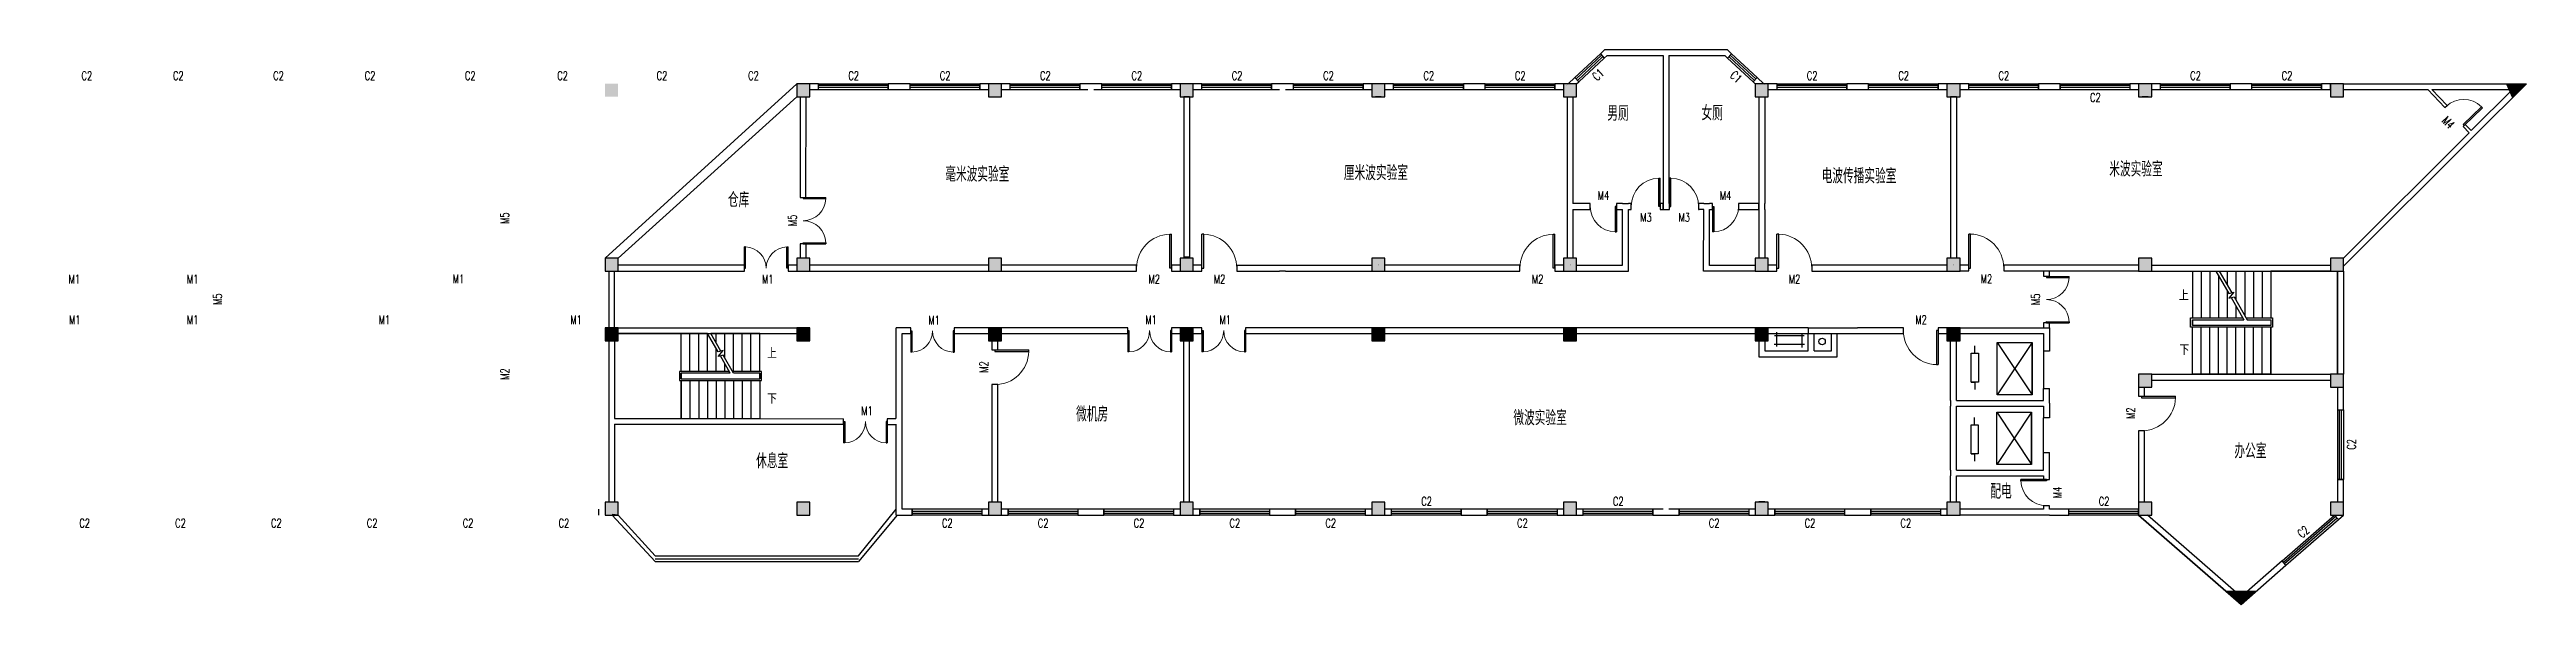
# Model space of a CAD drawing. Header units: millimetres. Extents: x 842 to 115148, y 259 to 29066.
# Drawn here: x 20992 to 106269, y 9966 to 29066 of the extents above; entities that cross this region are included whole.
import ezdxf

# ---------------------------------------------------------------- set-up
doc = ezdxf.new("R2010")
doc.units = ezdxf.units.MM
for name, color, linetype in [('COLUMN', 9, 'Continuous'), ('DIM_SYMB', 3, 'Continuous'), ('no-view', 7, 'Continuous'), ('PUB_TEXT', 7, 'Continuous'), ('STAIR', 2, 'Continuous'), ('WALL', 9, 'Continuous'), ('WINDOW', 4, 'Continuous'), ('WINDOW_TEXT', 7, 'Continuous')]:
    doc.layers.add(name, color=color, linetype=linetype)
doc.layers.get('no-view').off()
doc.styles.add('_TCH_DIM', font='SIMPLEX', dxfattribs={"bigfont": 'GBCBIG'})
doc.styles.add('_TCH_WINDOW', font='SIMPLEX', dxfattribs={"bigfont": 'GBCBIG'})
doc.styles.get("Standard").update_dxf_attribs({"font": 'txt', "bigfont": 'gbcbig.shx'})

msp = doc.modelspace()

# ---------------------------------------------------------------- texts
at = {"layer": 'PUB_TEXT'}
for s, p in [('男厕', (74623, 26613.9)), ('女厕', (77865.5, 26627.3)), ('毫米波实验室', (51830.9, 24518)), ('厘米波实验室', (65552.9, 24566)), ('电波传播实验室', (82003.7, 24457.6)), ('米波实验室', (91904.3, 24694.6)), ('仓库', (44347.6, 23636.4)), ('微机房', (56335.6, 16258.9)), ('微波实验室', (71389.5, 16134.2)), ('办公室', (96213.3, 14994.3)), ('休息室', (45318.9, 14646)), ('配电', (87810.5, 13603))]:
    msp.add_text(s, height=510.64, dxfattribs=at).set_placement(p)
at = {"layer": 'PUB_TEXT', "style": '_TCH_DIM'}
for s, p in [('上', (94303.6, 20428.5)), ('上', (45697.1, 18434.5)), ('下', (94322.2, 18553.5)), ('下', (45697.1, 16872.5))]:
    msp.add_text(s, height=357.4, dxfattribs=at).set_placement(p)

# ---------------------------------------------------------------- blocks, each defined once
blk = doc.blocks.new('_FZHK')
blk.add_lwpolyline([(-0.5, -0.5), (0.5, -0.5), (0.5, 0.5), (-0.5, 0.5)], close=True)
blk = doc.blocks.new('$DorLib2D$00000001')
for p, q in [((0.45, 0.975), (0.5, 0.975)), ((0.45, 0), (0.45, 0.975)), ((0.5, 0), (0.5, 0.975)), ((0.5, 0), (0.45, 0))]:
    blk.add_line(p, q)
at = {"lineweight": 13}
blk.add_arc((0.475, 0), 0.975, 91.46928, 180, dxfattribs=at)
blk = doc.blocks.new('$DorLib2D$00000002')
for p, q in [((-0.5, 0), (-0.5, 0.4875)), ((-0.475, 0.4875), (-0.5, 0.4875)), ((-0.5, 0), (-0.475, 0)), ((-0.475, 0), (-0.475, 0.4875)), ((0.475, 0), (0.475, 0.4875)), ((0.475, 0.4875), (0.5, 0.4875)), ((0.5, 0), (0.475, 0)), ((0.5, 0), (0.5, 0.4875))]:
    blk.add_line(p, q)
at = {"lineweight": 13}
for centre, start, end in [((-0.4875, 0), 0, 88.53072), ((0.4875, 0), 91.46928, 180)]:
    blk.add_arc(centre, 0.4875, start, end, dxfattribs=at)
blk = doc.blocks.new('$TCHSYS$WIN2D')
for p, q in [((-0.5, 0.5), (0.5, 0.5)), ((-0.5, 0.5), (-0.5, -0.5)), ((0.5, 0.5), (0.5, -0.5)), ((0.5, 0.167), (-0.5, 0.167)), ((0.5, -0.167), (-0.5, -0.167)), ((-0.5, -0.5), (0.5, -0.5))]:
    blk.add_line(p, q)

# ---------------------------------------------------------------- hatches: boundary and pattern name
h = msp.add_hatch(color=256)
h.paths.add_polyline_path([(40342.1, 27891), (40117.1, 27891), (40117.1, 27666), (40342.1, 27666)])
h.paths.add_polyline_path([(40342.1, 27666), (40567.1, 27666), (40567.1, 27891), (40342.1, 27891)])
h.paths.add_polyline_path([(40342.1, 27441), (40567.1, 27441), (40567.1, 27666), (40342.1, 27666)])
h.paths.add_polyline_path([(40342.1, 27666), (40117.1, 27666), (40117.1, 27441), (40342.1, 27441)])
h.paths.add_polyline_path([(40342.1, 21666), (40117.1, 21666), (40117.1, 21441), (40342.1, 21441)])
h.paths.add_polyline_path([(40342.1, 21666), (40342.1, 21441), (40567.1, 21441), (40567.1, 21666)])
h.paths.add_polyline_path([(40567.1, 21666), (40567.1, 21891), (40342.1, 21891), (40342.1, 21666)])
h.paths.add_polyline_path([(40342.1, 21891), (40117.1, 21891), (40117.1, 21666), (40342.1, 21666)])
h.paths.add_polyline_path([(40342.1, 13491), (40342.1, 13041), (40567.1, 13041), (40567.1, 13491)])
h.paths.add_polyline_path([(40117.1, 13491), (40117.1, 13041), (40342.1, 13041), (40342.1, 13491)])
h = msp.add_hatch(color=256)
h.paths.add_polyline_path([(46942.1, 27891), (46717.1, 27891), (46717.1, 27666), (46942.1, 27666)])
h.paths.add_polyline_path([(46942.1, 27666), (47167.1, 27666), (47167.1, 27891), (46942.1, 27891)])
h.paths.add_polyline_path([(46942.1, 27441), (47167.1, 27441), (47167.1, 27666), (46942.1, 27666)])
h.paths.add_polyline_path([(46942.1, 27666), (46717.1, 27666), (46717.1, 27441), (46942.1, 27441)])
h.paths.add_polyline_path([(46942.1, 21666), (46717.1, 21666), (46717.1, 21441), (46942.1, 21441)])
h.paths.add_polyline_path([(46942.1, 21666), (46942.1, 21441), (47167.1, 21441), (47167.1, 21666)])
h.paths.add_polyline_path([(47167.1, 21666), (47167.1, 21891), (46942.1, 21891), (46942.1, 21666)])
h.paths.add_polyline_path([(46942.1, 21891), (46717.1, 21891), (46717.1, 21666), (46942.1, 21666)])
h.paths.add_polyline_path([(46942.1, 13491), (46942.1, 13041), (47167.1, 13041), (47167.1, 13491)])
h.paths.add_polyline_path([(46717.1, 13491), (46717.1, 13041), (46942.1, 13041), (46942.1, 13491)])
h = msp.add_hatch(color=256)
h.paths.add_polyline_path([(53542.1, 27891), (53317.1, 27891), (53317.1, 27666), (53542.1, 27666)])
h.paths.add_polyline_path([(53542.1, 27666), (53767.1, 27666), (53767.1, 27891), (53542.1, 27891)])
h.paths.add_polyline_path([(53542.1, 27441), (53767.1, 27441), (53767.1, 27666), (53542.1, 27666)])
h.paths.add_polyline_path([(53542.1, 27666), (53317.1, 27666), (53317.1, 27441), (53542.1, 27441)])
h.paths.add_polyline_path([(53542.1, 21666), (53317.1, 21666), (53317.1, 21441), (53542.1, 21441)])
h.paths.add_polyline_path([(53542.1, 21666), (53542.1, 21441), (53767.1, 21441), (53767.1, 21666)])
h.paths.add_polyline_path([(53767.1, 21666), (53767.1, 21891), (53542.1, 21891), (53542.1, 21666)])
h.paths.add_polyline_path([(53542.1, 21891), (53317.1, 21891), (53317.1, 21666), (53542.1, 21666)])
h.paths.add_polyline_path([(53542.1, 13491), (53542.1, 13041), (53767.1, 13041), (53767.1, 13491)])
h.paths.add_polyline_path([(53317.1, 13491), (53317.1, 13041), (53542.1, 13041), (53542.1, 13491)])
h = msp.add_hatch(color=256)
h.paths.add_polyline_path([(60142.1, 27891), (59917.1, 27891), (59917.1, 27666), (60142.1, 27666)])
h.paths.add_polyline_path([(60142.1, 27666), (60367.1, 27666), (60367.1, 27891), (60142.1, 27891)])
h.paths.add_polyline_path([(60142.1, 27441), (60367.1, 27441), (60367.1, 27666), (60142.1, 27666)])
h.paths.add_polyline_path([(60142.1, 27666), (59917.1, 27666), (59917.1, 27441), (60142.1, 27441)])
h.paths.add_polyline_path([(60142.1, 21666), (59917.1, 21666), (59917.1, 21441), (60142.1, 21441)])
h.paths.add_polyline_path([(60142.1, 21666), (60142.1, 21441), (60367.1, 21441), (60367.1, 21666)])
h.paths.add_polyline_path([(60367.1, 21666), (60367.1, 21891), (60142.1, 21891), (60142.1, 21666)])
h.paths.add_polyline_path([(60142.1, 21891), (59917.1, 21891), (59917.1, 21666), (60142.1, 21666)])
h.paths.add_polyline_path([(60142.1, 13491), (60142.1, 13041), (60367.1, 13041), (60367.1, 13491)])
h.paths.add_polyline_path([(59917.1, 13491), (59917.1, 13041), (60142.1, 13041), (60142.1, 13491)])
h = msp.add_hatch(color=256)
h.paths.add_polyline_path([(66742.1, 27891), (66517.1, 27891), (66517.1, 27666), (66742.1, 27666)])
h.paths.add_polyline_path([(66742.1, 27666), (66967.1, 27666), (66967.1, 27891), (66742.1, 27891)])
h.paths.add_polyline_path([(66742.1, 27441), (66967.1, 27441), (66967.1, 27666), (66742.1, 27666)])
h.paths.add_polyline_path([(66742.1, 27666), (66517.1, 27666), (66517.1, 27441), (66742.1, 27441)])
h.paths.add_polyline_path([(66742.1, 21666), (66517.1, 21666), (66517.1, 21441), (66742.1, 21441)])
h.paths.add_polyline_path([(66742.1, 21666), (66742.1, 21441), (66967.1, 21441), (66967.1, 21666)])
h.paths.add_polyline_path([(66967.1, 21666), (66967.1, 21891), (66742.1, 21891), (66742.1, 21666)])
h.paths.add_polyline_path([(66742.1, 21891), (66517.1, 21891), (66517.1, 21666), (66742.1, 21666)])
h.paths.add_polyline_path([(66742.1, 13491), (66742.1, 13041), (66967.1, 13041), (66967.1, 13491)])
h.paths.add_polyline_path([(66517.1, 13491), (66517.1, 13041), (66742.1, 13041), (66742.1, 13491)])
h = msp.add_hatch(color=256)
h.paths.add_polyline_path([(73342.1, 27891), (73117.1, 27891), (73117.1, 27666), (73342.1, 27666)])
h.paths.add_polyline_path([(73342.1, 27666), (73567.1, 27666), (73567.1, 27891), (73342.1, 27891)])
h.paths.add_polyline_path([(73342.1, 27441), (73567.1, 27441), (73567.1, 27666), (73342.1, 27666)])
h.paths.add_polyline_path([(73342.1, 27666), (73117.1, 27666), (73117.1, 27441), (73342.1, 27441)])
h.paths.add_polyline_path([(73342.1, 21666), (73117.1, 21666), (73117.1, 21441), (73342.1, 21441)])
h.paths.add_polyline_path([(73342.1, 21666), (73342.1, 21441), (73567.1, 21441), (73567.1, 21666)])
h.paths.add_polyline_path([(73567.1, 21666), (73567.1, 21891), (73342.1, 21891), (73342.1, 21666)])
h.paths.add_polyline_path([(73342.1, 21891), (73117.1, 21891), (73117.1, 21666), (73342.1, 21666)])
h.paths.add_polyline_path([(73342.1, 13491), (73342.1, 13041), (73567.1, 13041), (73567.1, 13491)])
h.paths.add_polyline_path([(73117.1, 13491), (73117.1, 13041), (73342.1, 13041), (73342.1, 13491)])
h = msp.add_hatch(color=256)
h.paths.add_polyline_path([(79942.1, 27891), (79717.1, 27891), (79717.1, 27666), (79942.1, 27666)])
h.paths.add_polyline_path([(79942.1, 27666), (80167.1, 27666), (80167.1, 27891), (79942.1, 27891)])
h.paths.add_polyline_path([(79942.1, 27441), (80167.1, 27441), (80167.1, 27666), (79942.1, 27666)])
h.paths.add_polyline_path([(79942.1, 27666), (79717.1, 27666), (79717.1, 27441), (79942.1, 27441)])
h.paths.add_polyline_path([(79942.1, 21666), (79717.1, 21666), (79717.1, 21441), (79942.1, 21441)])
h.paths.add_polyline_path([(79942.1, 21666), (79942.1, 21441), (80167.1, 21441), (80167.1, 21666)])
h.paths.add_polyline_path([(80167.1, 21666), (80167.1, 21891), (79942.1, 21891), (79942.1, 21666)])
h.paths.add_polyline_path([(79942.1, 21891), (79717.1, 21891), (79717.1, 21666), (79942.1, 21666)])
h.paths.add_polyline_path([(79942.1, 13491), (79942.1, 13041), (80167.1, 13041), (80167.1, 13491)])
h.paths.add_polyline_path([(79717.1, 13491), (79717.1, 13041), (79942.1, 13041), (79942.1, 13491)])
h = msp.add_hatch(color=256)
h.paths.add_polyline_path([(86542.1, 27891), (86317.1, 27891), (86317.1, 27666), (86542.1, 27666)])
h.paths.add_polyline_path([(86542.1, 27666), (86767.1, 27666), (86767.1, 27891), (86542.1, 27891)])
h.paths.add_polyline_path([(86542.1, 27441), (86767.1, 27441), (86767.1, 27666), (86542.1, 27666)])
h.paths.add_polyline_path([(86542.1, 27666), (86317.1, 27666), (86317.1, 27441), (86542.1, 27441)])
h.paths.add_polyline_path([(86542.1, 21666), (86317.1, 21666), (86317.1, 21441), (86542.1, 21441)])
h.paths.add_polyline_path([(86542.1, 21666), (86542.1, 21441), (86767.1, 21441), (86767.1, 21666)])
h.paths.add_polyline_path([(86767.1, 21666), (86767.1, 21891), (86542.1, 21891), (86542.1, 21666)])
h.paths.add_polyline_path([(86542.1, 21891), (86317.1, 21891), (86317.1, 21666), (86542.1, 21666)])
h.paths.add_polyline_path([(86542.1, 13491), (86542.1, 13041), (86767.1, 13041), (86767.1, 13491)])
h.paths.add_polyline_path([(86317.1, 13491), (86317.1, 13041), (86542.1, 13041), (86542.1, 13491)])
h = msp.add_hatch(color=256)
h.paths.add_polyline_path([(93142.1, 27891), (92917.1, 27891), (92917.1, 27666), (93142.1, 27666)])
h.paths.add_polyline_path([(93142.1, 27666), (93367.1, 27666), (93367.1, 27891), (93142.1, 27891)])
h.paths.add_polyline_path([(93142.1, 27441), (93367.1, 27441), (93367.1, 27666), (93142.1, 27666)])
h.paths.add_polyline_path([(93142.1, 27666), (92917.1, 27666), (92917.1, 27441), (93142.1, 27441)])
h.paths.add_polyline_path([(93142.1, 21666), (92917.1, 21666), (92917.1, 21441), (93142.1, 21441)])
h.paths.add_polyline_path([(93142.1, 21666), (93142.1, 21441), (93367.1, 21441), (93367.1, 21666)])
h.paths.add_polyline_path([(93367.1, 21666), (93367.1, 21891), (93142.1, 21891), (93142.1, 21666)])
h.paths.add_polyline_path([(93142.1, 21891), (92917.1, 21891), (92917.1, 21666), (93142.1, 21666)])
h.paths.add_polyline_path([(93142.1, 13491), (93142.1, 13041), (93367.1, 13041), (93367.1, 13491)])
h.paths.add_polyline_path([(92917.1, 13491), (92917.1, 13041), (93142.1, 13041), (93142.1, 13491)])
h = msp.add_hatch(color=256)
h.paths.add_polyline_path([(99742.1, 27891), (99517.1, 27891), (99517.1, 27666), (99742.1, 27666)])
h.paths.add_polyline_path([(99742.1, 27666), (99967.1, 27666), (99967.1, 27891), (99742.1, 27891)])
h.paths.add_polyline_path([(99742.1, 27441), (99967.1, 27441), (99967.1, 27666), (99742.1, 27666)])
h.paths.add_polyline_path([(99742.1, 27666), (99517.1, 27666), (99517.1, 27441), (99742.1, 27441)])
h.paths.add_polyline_path([(99742.1, 21666), (99517.1, 21666), (99517.1, 21441), (99742.1, 21441)])
h.paths.add_polyline_path([(99742.1, 21666), (99742.1, 21441), (99967.1, 21441), (99967.1, 21666)])
h.paths.add_polyline_path([(99967.1, 21666), (99967.1, 21891), (99742.1, 21891), (99742.1, 21666)])
h.paths.add_polyline_path([(99742.1, 21891), (99517.1, 21891), (99517.1, 21666), (99742.1, 21666)])
h.paths.add_polyline_path([(99742.1, 13491), (99742.1, 13041), (99967.1, 13041), (99967.1, 13491)])
h.paths.add_polyline_path([(99517.1, 13491), (99517.1, 13041), (99742.1, 13041), (99742.1, 13491)])
h = msp.add_hatch(color=256)
h.paths.add_polyline_path([(105742.1, 27891), (105742.1, 27691), (105784.7, 27691), (105759.6, 27666), (106042.9, 27666), (106268.5, 27891)])
h.paths.add_polyline_path([(105742.1, 27891), (105584.6, 27891), (105669.6, 27691), (105742.1, 27691)])
h.paths.add_polyline_path([(105680.2, 27666), (105703.9, 27610.4), (105742.1, 27648.5), (105742.1, 27666)])
h.paths.add_polyline_path([(105742.1, 27666), (105742.1, 27691), (105669.6, 27691), (105680.2, 27666)])
h.paths.add_polyline_path([(105759.6, 27666), (105784.7, 27691), (105742.1, 27691), (105742.1, 27666)], flags=17)
h.paths.add_polyline_path([(105759.6, 27666), (105742.1, 27666), (105742.1, 27648.5)], flags=17)
h.paths.add_polyline_path([(105703.9, 27610.4), (105742.1, 27520.4), (105742.1, 27648.5)])
h.paths.add_polyline_path([(105742.1, 27520.4), (105788.1, 27412), (106042.9, 27666), (105759.6, 27666), (105742.1, 27648.5)])
h = msp.add_hatch(color=256)
h.paths.add_polyline_path([(40342.1, 19491), (40117.1, 19491), (40117.1, 19266), (40342.1, 19266)])
h.paths.add_polyline_path([(40567.1, 19491), (40342.1, 19491), (40342.1, 19266), (40567.1, 19266)])
h.paths.add_polyline_path([(40567.1, 19266), (40342.1, 19266), (40342.1, 19041), (40567.1, 19041)])
h.paths.add_polyline_path([(40342.1, 19266), (40117.1, 19266), (40117.1, 19041), (40342.1, 19041)])
h = msp.add_hatch(color=256)
h.paths.add_polyline_path([(46942.1, 19491), (46717.1, 19491), (46717.1, 19266), (46942.1, 19266)])
h.paths.add_polyline_path([(47167.1, 19491), (46942.1, 19491), (46942.1, 19266), (47167.1, 19266)])
h.paths.add_polyline_path([(47167.1, 19266), (46942.1, 19266), (46942.1, 19041), (47167.1, 19041)])
h.paths.add_polyline_path([(46942.1, 19266), (46717.1, 19266), (46717.1, 19041), (46942.1, 19041)])
h = msp.add_hatch(color=256)
h.paths.add_polyline_path([(53542.1, 19491), (53317.1, 19491), (53317.1, 19266), (53542.1, 19266)])
h.paths.add_polyline_path([(53767.1, 19491), (53542.1, 19491), (53542.1, 19266), (53767.1, 19266)])
h.paths.add_polyline_path([(53767.1, 19266), (53542.1, 19266), (53542.1, 19041), (53767.1, 19041)])
h.paths.add_polyline_path([(53542.1, 19266), (53317.1, 19266), (53317.1, 19041), (53542.1, 19041)])
h = msp.add_hatch(color=256)
h.paths.add_polyline_path([(60142.1, 19491), (59917.1, 19491), (59917.1, 19266), (60142.1, 19266)])
h.paths.add_polyline_path([(60367.1, 19491), (60142.1, 19491), (60142.1, 19266), (60367.1, 19266)])
h.paths.add_polyline_path([(60367.1, 19266), (60142.1, 19266), (60142.1, 19041), (60367.1, 19041)])
h.paths.add_polyline_path([(60142.1, 19266), (59917.1, 19266), (59917.1, 19041), (60142.1, 19041)])
h = msp.add_hatch(color=256)
h.paths.add_polyline_path([(66742.1, 19491), (66517.1, 19491), (66517.1, 19266), (66742.1, 19266)])
h.paths.add_polyline_path([(66967.1, 19491), (66742.1, 19491), (66742.1, 19266), (66967.1, 19266)])
h.paths.add_polyline_path([(66967.1, 19266), (66742.1, 19266), (66742.1, 19041), (66967.1, 19041)])
h.paths.add_polyline_path([(66742.1, 19266), (66517.1, 19266), (66517.1, 19041), (66742.1, 19041)])
h = msp.add_hatch(color=256)
h.paths.add_polyline_path([(73342.1, 19491), (73117.1, 19491), (73117.1, 19266), (73342.1, 19266)])
h.paths.add_polyline_path([(73567.1, 19491), (73342.1, 19491), (73342.1, 19266), (73567.1, 19266)])
h.paths.add_polyline_path([(73567.1, 19266), (73342.1, 19266), (73342.1, 19041), (73567.1, 19041)])
h.paths.add_polyline_path([(73342.1, 19266), (73117.1, 19266), (73117.1, 19041), (73342.1, 19041)])
h = msp.add_hatch(color=256)
h.paths.add_polyline_path([(79942.1, 19491), (79717.1, 19491), (79717.1, 19266), (79942.1, 19266)])
h.paths.add_polyline_path([(80167.1, 19491), (79942.1, 19491), (79942.1, 19266), (80167.1, 19266)])
h.paths.add_polyline_path([(80167.1, 19266), (79942.1, 19266), (79942.1, 19041), (80167.1, 19041)])
h.paths.add_polyline_path([(79942.1, 19266), (79717.1, 19266), (79717.1, 19041), (79942.1, 19041)])
h = msp.add_hatch(color=256)
h.paths.add_polyline_path([(86542.1, 19491), (86317.1, 19491), (86317.1, 19266), (86542.1, 19266)])
h.paths.add_polyline_path([(86767.1, 19491), (86542.1, 19491), (86542.1, 19266), (86767.1, 19266)])
h.paths.add_polyline_path([(86767.1, 19266), (86542.1, 19266), (86542.1, 19041), (86767.1, 19041)])
h.paths.add_polyline_path([(86542.1, 19266), (86317.1, 19266), (86317.1, 19041), (86542.1, 19041)])
h = msp.add_hatch(color=256)
h.paths.add_polyline_path([(92917.1, 17441), (93367.1, 17441), (93367.1, 17891), (92917.1, 17891)])
h.paths.add_polyline_path([(99517.1, 17441), (99967.1, 17441), (99967.1, 17891), (99517.1, 17891)])
h = msp.add_hatch(color=256)
h.paths.add_polyline_path([(96442.1, 10416.1), (96230.5, 10416.1), (96442.1, 10231.4), (96442.1, 10266)], flags=17)
h.paths.add_polyline_path([(96442.1, 10231.4), (96230.5, 10416.1), (95926.2, 10416.1), (96442.1, 9966)])
h.paths.add_polyline_path([(96958, 10416), (96653.7, 10416), (96442.1, 10231.4), (96442.1, 9966)])
msp.add_hatch(color=256).paths.add_polyline_path([(96653.7, 10416), (96230.5, 10416.1), (96442.1, 10231.4)])

# ---------------------------------------------------------------- linework, layer by layer
for p, q in [((105584.6, 27891), (105788.1, 27412)), ((81542.1, 19491), (80167.1, 19491)), ((81407.6, 18916), (80373.4, 18916)), ((80376, 19224.4), (81402.3, 19224.4)), ((80465.7, 18839.5), (80465.7, 19337.7)), ((81315.3, 19308.7), (81315.3, 18813.2)), ((82142.1, 19291), (82242.1, 19291)), ((82242.1, 19291), (82342.1, 19291)), ((89249.6, 18982.3), (89249.6, 17182.3)), ((87149.4, 18619.1), (87274.4, 18619.1)), ((87149.4, 17619.1), (87274.4, 17619.1)), ((89231.7, 16582.6), (89231.7, 14782.6)), ((87145.1, 16151.8), (87395.1, 16151.8)), ((87395.1, 15151.8), (87145.1, 15151.8)), ((87145.1, 15151.8), (87270.1, 15151.8)), ((40567.1, 13041), (40367.1, 13041)), ((40567.1, 13041), (40368.2, 13062.4)), ((92917.1, 13041), (96442.1, 9966)), ((92917.1, 13041), (93117.1, 13041)), ((96958, 10416), (95926.2, 10416.1)), ((96442.1, 10266), (96442.1, 10416)), ((96442.1, 10416), (96958, 10416)), ((96653.7, 10416), (96442.1, 10231.4)), ((96653.7, 10416), (96442.1, 10231.4)), ((96442.1, 10231.4), (96442.1, 10416)), ((96442.1, 10416), (96653.7, 10416)), ((96442.1, 9966), (96442.1, 10266))]:
    msp.add_line(p, q)
msp.add_circle((82016.9, 19018), 112.6)
at = {"layer": 'DIM_SYMB'}
for points in [[(94617.1, 20603.5, 0, 0, 0), (95667.1, 20603.5, 80, 0, 0), (95967.1, 20603.5, 0, 0, 0)], [(94617.1, 18728.5, 0, 0, 0), (98617.1, 18728.5, 0, 0, 0), (98617.1, 20603.5, 0, 0, 0), (96567.1, 20603.5, 80, 0, 0), (96267.1, 20603.5, 0, 0, 0)], [(45592.1, 17047.5, 0, 0, 0), (41592.1, 17047.5, 0, 0, 0), (41592.1, 18609.5, 0, 0, 0), (43642.1, 18609.5, 80, 0, 0), (43942.1, 18609.5, 0, 0, 0)], [(45592.1, 18609.5, 0, 0, 0), (44542.1, 18609.5, 80, 0, 0), (44242.1, 18609.5, 0, 0, 0)]]:
    msp.add_lwpolyline(points, format="xyseb", dxfattribs=at)
at = {"layer": 'STAIR'}
for p, q in [((94767.1, 21441), (95575.8, 21441)), ((94767.1, 21441), (94767.1, 19826)), ((95067.1, 21441), (95067.1, 19826)), ((95367.1, 21441), (95367.1, 19826)), ((95575.8, 21441), (96022.2, 20667.9)), ((95691.3, 21441), (97467.1, 21441)), ((95691.3, 21441), (96122.2, 20694.7)), ((95967.1, 21441), (95967.1, 20963.3)), ((96267.1, 21441), (96267.1, 20443.7)), ((96567.1, 21441), (96567.1, 19924.1)), ((96867.1, 21441), (96867.1, 19826)), ((97167.1, 21441), (97167.1, 19826)), ((97467.1, 21441), (97467.1, 19826)), ((99517.1, 21441), (97467.1, 21441)), ((97467.1, 21441), (97467.1, 19826)), ((99767.1, 17891), (99767.1, 21441)), ((95667.1, 21283), (95667.1, 19826)), ((95967.1, 20763.3), (95967.1, 19826)), ((96194.5, 20714.1), (96021.6, 20508.1)), ((96021.6, 20508.1), (96202, 20556.4)), ((96022.2, 20667.9), (96194.5, 20714.1)), ((96102, 20529.6), (96542.9, 19766)), ((96202, 20556.4), (96658.4, 19766)), ((94707.1, 19506), (94707.1, 19826)), ((94707.1, 19826), (96508.3, 19826)), ((94767.1, 19766), (96542.9, 19766)), ((94767.1, 19566), (94767.1, 19766)), ((94767.1, 19766), (96542.9, 19766)), ((94767.1, 19766), (94767.1, 19566)), ((96267.1, 20243.7), (96267.1, 19826)), ((96623.7, 19826), (97527.1, 19826)), ((96658.4, 19766), (97467.1, 19766)), ((96658.4, 19766), (97467.1, 19766)), ((97467.1, 19766), (97467.1, 19566)), ((97467.1, 19766), (97467.1, 19566)), ((97527.1, 19826), (97527.1, 19506)), ((40442.1, 19041), (40442.1, 16366)), ((42742.1, 19291), (40567.1, 19291)), ((43640.9, 19291), (42742.1, 19291)), ((42742.1, 17988), (42742.1, 19291)), ((42742.1, 17988), (42742.1, 19291)), ((43042.1, 17988), (43042.1, 19291)), ((43342.1, 17988), (43342.1, 19291)), ((44007.2, 18656.7), (43640.9, 19291)), ((43642.1, 17988), (43642.1, 19289)), ((45442.1, 19291), (43756.4, 19291)), ((44107.2, 18683.4), (43756.4, 19291)), ((43942.1, 18969.3), (43942.1, 19291)), ((43942.1, 17988), (43942.1, 18769.3)), ((44242.1, 18449.7), (44242.1, 19291)), ((44542.1, 17988), (44542.1, 19291)), ((44842.1, 17988), (44842.1, 19291)), ((45142.1, 17988), (45142.1, 19291)), ((45442.1, 17988), (45442.1, 19291)), ((87274.4, 18619.1), (87274.4, 18869.1)), ((88049.6, 18982.3), (89249.6, 18982.3)), ((88049.6, 17182.3), (88049.6, 18982.3)), ((88049.6, 18982.3), (89249.6, 17182.3)), ((89249.6, 18982.3), (88049.6, 17182.3)), ((89249.6, 17182.3), (89249.6, 18982.3)), ((89642.1, 18891), (89642.1, 17394.2)), ((97527.1, 19506), (94707.1, 19506)), ((97467.1, 19566), (94767.1, 19566)), ((97467.1, 19566), (94767.1, 19566)), ((94767.1, 17891), (94767.1, 19506)), ((95067.1, 17891), (95067.1, 19506)), ((95367.1, 17891), (95367.1, 19506)), ((95667.1, 17891), (95667.1, 19506)), ((95967.1, 17891), (95967.1, 19506)), ((96267.1, 17891), (96267.1, 19506)), ((96567.1, 17891), (96567.1, 19506)), ((96867.1, 17891), (96867.1, 19506)), ((97167.1, 17891), (97167.1, 19506)), ((97467.1, 17891), (97467.1, 19506)), ((97467.1, 19506), (97467.1, 17891)), ((44393.2, 17988), (42682.1, 17988)), ((42682.1, 17988), (42682.1, 17669)), ((44427.8, 17928), (42742.1, 17928)), ((44427.8, 17928), (42742.1, 17928)), ((42742.1, 17928), (42742.1, 17729)), ((42742.1, 17729), (42742.1, 17928)), ((44187.6, 18705), (44007.2, 18656.7)), ((44014.7, 18498.9), (44187.6, 18705)), ((44187, 18545.1), (44014.7, 18498.9)), ((44427.8, 17928), (44087, 18518.3)), ((44543.3, 17928), (44187, 18545.1)), ((44242.1, 17988), (44242.1, 18249.7)), ((45502.1, 17988), (44508.7, 17988)), ((45442.1, 17928), (44543.3, 17928)), ((45442.1, 17928), (44543.3, 17928)), ((45442.1, 17729), (45442.1, 17928)), ((45442.1, 17928), (45442.1, 17729)), ((45502.1, 17669), (45502.1, 17988)), ((87149.4, 18619.1), (87399.4, 18619.1)), ((87149.4, 17619.1), (87149.4, 18619.1)), ((87399.4, 18619.1), (87399.4, 17619.1)), ((42682.1, 17669), (45502.1, 17669)), ((42742.1, 17729), (45442.1, 17729)), ((42742.1, 17729), (45442.1, 17729)), ((42742.1, 17669), (42742.1, 16366)), ((42742.1, 16366), (42742.1, 17669)), ((43042.1, 17669), (43042.1, 16366)), ((43342.1, 17669), (43342.1, 16366)), ((43642.1, 17669), (43642.1, 16366)), ((43942.1, 17669), (43942.1, 16366)), ((44242.1, 17669), (44242.1, 16366)), ((44542.1, 17669), (44542.1, 16366)), ((44842.1, 17669), (44842.1, 16366)), ((45142.1, 17669), (45142.1, 16366)), ((45442.1, 17669), (45442.1, 16366)), ((87399.4, 17619.1), (87149.4, 17619.1)), ((87274.4, 17619.1), (87274.4, 17369.1)), ((89249.6, 17182.3), (88049.6, 17182.3)), ((97467.1, 17891), (94767.1, 17891)), ((97467.1, 17891), (99517.1, 17891)), ((40442.1, 16366), (42742.1, 16366)), ((42742.1, 16366), (45442.1, 16366)), ((87270.1, 16151.8), (87270.1, 16401.8)), ((88031.7, 16582.6), (89231.7, 16582.6)), ((88031.7, 14782.6), (88031.7, 16582.6)), ((88031.7, 16582.6), (89231.7, 14782.6)), ((89231.7, 16582.6), (88031.7, 14782.6)), ((89231.7, 14782.6), (89231.7, 16582.6)), ((89642.1, 15191), (89642.1, 16391)), ((87145.1, 15151.8), (87145.1, 16151.8)), ((87145.1, 16151.8), (87270.1, 16151.8)), ((87395.1, 16151.8), (87395.1, 15151.8)), ((87270.1, 15151.8), (87270.1, 14901.8)), ((89231.7, 14782.6), (88031.7, 14782.6))]:
    msp.add_line(p, q, dxfattribs=at)
at = {"layer": 'WALL'}
for p, q in [((74542.1, 29066), (74384.1, 28919.4)), ((74542.1, 29066), (76642.1, 29066)), ((76642.1, 29066), (78746.8, 29066)), ((78902, 28921.5), (78746.8, 29066)), ((74384.1, 28919.4), (74520.1, 28772.8)), ((74520.1, 28772.8), (74620.6, 28866)), ((74620.6, 28866), (76542.1, 28866)), ((76542.1, 28866), (76542.1, 23566)), ((76742.1, 28866), (78668.1, 28866)), ((76742.1, 28866), (76742.1, 23766)), ((78668.1, 28866), (78765.7, 28775.1)), ((78765.7, 28775.1), (78902, 28921.5)), ((46717.1, 27891), (40117.1, 21891)), ((40567.1, 21891), (46717.1, 27441)), ((46838.3, 27441), (46834.7, 23975.5)), ((47034.7, 23975.5), (47038.3, 27441)), ((47467.1, 27891), (47167.1, 27891)), ((47167.1, 27691), (47467.1, 27691)), ((47467.1, 27691), (47467.1, 27891)), ((50617.1, 27891), (49867.1, 27891)), ((49867.1, 27891), (49867.1, 27691)), ((49867.1, 27691), (50617.1, 27691)), ((50617.1, 27691), (50617.1, 27891)), ((53317.1, 27891), (53017.1, 27891)), ((53017.1, 27891), (53017.1, 27691)), ((53017.1, 27691), (53317.1, 27691)), ((54067.1, 27891), (53767.1, 27891)), ((53767.1, 27691), (54067.1, 27691)), ((54067.1, 27691), (54067.1, 27891)), ((56842.1, 27891), (56467.1, 27891)), ((56467.1, 27891), (56467.1, 27691)), ((56467.1, 27691), (56742.1, 27691)), ((57217.1, 27891), (56842.1, 27891)), ((56942.1, 27691), (57217.1, 27691)), ((57217.1, 27691), (57217.1, 27891)), ((59917.1, 27891), (59617.1, 27891)), ((59617.1, 27891), (59617.1, 27691)), ((59617.1, 27691), (59917.1, 27691)), ((60042.1, 27434.3), (60042.1, 21917.3)), ((60242.1, 27434.3), (60042.1, 27434.3)), ((60242.1, 27434.3), (60242.1, 21917.3)), ((60667.1, 27891), (60367.1, 27891)), ((60367.1, 27691), (60667.1, 27691)), ((60667.1, 27691), (60667.1, 27891)), ((63442.1, 27891), (63067.1, 27891)), ((63067.1, 27891), (63067.1, 27691)), ((63067.1, 27691), (63342.1, 27691)), ((63817.1, 27891), (63442.1, 27891)), ((63542.1, 27691), (63817.1, 27691)), ((63817.1, 27691), (63817.1, 27891)), ((66517.1, 27891), (66217.1, 27891)), ((66217.1, 27891), (66217.1, 27691)), ((66217.1, 27691), (66517.1, 27691)), ((66842.1, 27440.6), (66642.1, 27440.6)), ((67267.1, 27891), (66967.1, 27891)), ((66967.1, 27691), (67267.1, 27691)), ((67267.1, 27691), (67267.1, 27891)), ((70417.1, 27891), (69667.1, 27891)), ((69667.1, 27891), (69667.1, 27691)), ((69667.1, 27691), (70417.1, 27691)), ((70417.1, 27691), (70417.1, 27891)), ((73117.1, 27891), (72817.1, 27891)), ((72817.1, 27891), (72817.1, 27691)), ((72817.1, 27691), (73117.1, 27691)), ((73206.7, 27827.1, -450), (73206.7, 27827.1, -450)), ((73241.2, 27859.1, -450), (73241.2, 27859.1, -450)), ((73242.1, 27441), (73242.1, 23766)), ((73504.4, 28103.3), (73275.6, 27891)), ((73275.6, 27891, -450), (73275.6, 27891, -450)), ((73275.6, 27891, -450), (73275.6, 27891, -450)), ((73308.9, 27891, -450), (73308.9, 27891, -450)), ((73342.1, 27891, -450), (73342.1, 27891, -450)), ((73442.1, 27441), (73442.1, 23766)), ((73640.4, 27956.7), (73504.4, 28103.3)), ((73567.1, 27888.6), (73640.4, 27956.7)), ((79780.2, 28103.7), (79643.9, 27957.3)), ((79643.9, 27957.3), (79717.1, 27889.2)), ((80008.6, 27891), (79780.2, 28103.7)), ((79842.1, 27441), (79842.1, 23661.6)), ((79942.1, 27891, -450), (79942.1, 27891, -450)), ((79975.4, 27891, -450), (79975.4, 27891, -450)), ((80008.6, 27891, -450), (80008.6, 27891, -450)), ((80008.6, 27891, -450), (80008.6, 27891, -450)), ((80027.1, 27873.8, -450), (80027.1, 27873.8, -450)), ((80042.1, 27441), (80042.1, 23761.4)), ((80045.7, 27856.5, -450), (80045.7, 27856.5, -450)), ((80467.1, 27891), (80167.1, 27891)), ((80167.1, 27691), (80467.1, 27691)), ((80467.1, 27691), (80467.1, 27891)), ((83242.1, 27891), (82867.1, 27891)), ((82867.1, 27891), (82867.1, 27691)), ((82867.1, 27691), (83617.1, 27691)), ((83617.1, 27891), (83242.1, 27891)), ((83617.1, 27691), (83617.1, 27891)), ((86317.1, 27891), (86017.1, 27891)), ((86017.1, 27891), (86017.1, 27691)), ((86017.1, 27691), (86317.1, 27691)), ((86442.1, 27433.8), (86442.1, 21891)), ((86642.1, 27433.8), (86442.1, 27433.8)), ((86642.1, 27433.8), (86642.1, 21891)), ((87067.1, 27891), (86767.1, 27891)), ((86767.1, 27691), (87067.1, 27691)), ((87067.1, 27691), (87067.1, 27891)), ((90217.1, 27891), (89467.1, 27891)), ((89467.1, 27891), (89467.1, 27691)), ((89467.1, 27691), (90217.1, 27691)), ((90217.1, 27691), (90217.1, 27891)), ((92917.1, 27891), (92617.1, 27891)), ((92617.1, 27891), (92617.1, 27691)), ((92617.1, 27691), (92917.1, 27691)), ((93242.1, 27435.3), (93042.1, 27435.3)), ((93667.1, 27891), (93367.1, 27891)), ((93367.1, 27691), (93667.1, 27691)), ((93667.1, 27691), (93667.1, 27891)), ((96816.3, 27891), (96067.1, 27891)), ((96067.1, 27891), (96067.1, 27691)), ((96067.1, 27691), (96816.3, 27691)), ((96816.3, 27691), (96816.3, 27891)), ((99516.3, 27891), (99216.3, 27891)), ((99216.3, 27891), (99216.3, 27691)), ((99216.3, 27691), (99516.3, 27691)), ((99516.3, 27691), (99516.3, 27891)), ((99967.1, 27891), (102819.9, 27891)), ((99967.1, 27691), (102872.6, 27691)), ((102819.9, 27891), (106268.5, 27891)), ((102872.6, 27691), (103462.7, 27073)), ((103010.9, 27691), (105784.7, 27691)), ((103535, 27142), (103010.9, 27691)), ((105784.7, 27691), (104363.7, 26274.1)), ((106268.5, 27891), (104504.9, 26132.5)), ((103462.7, 27073), (103535, 27142)), ((104156.5, 26491.1), (104084.2, 26422)), ((104363.7, 26274.1), (104156.5, 26491.1)), ((104292.9, 26203.5), (99967.1, 21890.1)), ((104504.9, 26132.5), (99967.1, 21607.6)), ((104084.2, 26422), (104292.9, 26203.5)), ((46834.7, 23975.5), (47034.7, 23975.5)), ((73242.1, 23766), (73242.1, 23766)), ((73242.1, 23766), (73242.1, 23566)), ((73242.1, 23566), (73242.1, 21891)), ((73242.1, 23566), (73242.1, 23566)), ((74039, 23766), (73442.1, 23766)), ((73442.1, 23566), (73442.1, 21891)), ((73442.1, 23566), (74039, 23566)), ((74039, 23566), (74039, 23766)), ((75151.3, 23766), (74939, 23766)), ((74939, 23766), (74939, 23566)), ((74939, 23566), (75151.3, 23566)), ((75151.3, 23766), (75151.3, 23766)), ((75151.3, 23766), (75351.3, 23766)), ((75151.3, 21641), (75151.3, 23566)), ((75446.7, 23766), (75351.3, 23766)), ((75351.3, 23766), (75351.3, 23766)), ((75351.3, 23566), (75446.7, 23566)), ((75351.3, 21441), (75351.3, 23566)), ((75446.7, 23566), (75446.7, 23766)), ((76542.1, 23766), (76446.7, 23766)), ((76446.7, 23766), (76446.7, 23566)), ((76446.7, 23566), (76542.1, 23566)), ((76542.1, 23566), (76542.1, 23766)), ((76542.1, 23566), (76765.7, 23566)), ((76765.7, 23766), (76742.1, 23766)), ((76765.7, 23566), (76765.7, 23766)), ((77789.4, 23766), (77765.7, 23766)), ((77765.7, 23766), (77765.7, 23566)), ((77765.7, 23566), (77789.4, 23566)), ((77945.1, 23565.7), (77789.1, 23566)), ((77945.6, 23765.7), (77789.6, 23766)), ((77940.3, 21443), (77945.1, 23565.7)), ((77945.6, 23765.7), (77945.6, 23765.7)), ((77945.6, 23765.7), (78145.6, 23765.2)), ((78140.8, 21637.7), (78145.1, 23565.2)), ((78145.1, 23565.2), (78242.7, 23565)), ((78243.2, 23765), (78145.6, 23765.2)), ((78145.6, 23765.2), (78145.6, 23765.2)), ((78242.7, 23565), (78243.2, 23765)), ((79143.2, 23763), (79142.7, 23563)), ((79142.7, 23563), (79841.9, 23561.4)), ((79842.3, 23761.4), (79143.2, 23763)), ((79841.9, 23561.4), (79842.3, 23761.4)), ((79842.1, 23661.6), (79842.1, 21891)), ((80042.1, 23761.4), (80042.1, 23761.4)), ((80042.1, 23561.4), (80042.1, 23761.4)), ((80042.1, 23561.4), (80042.1, 21891)), ((80042.1, 23561.4), (80042.1, 23561.4)), ((46838.3, 22375.5), (46838.3, 21891.1)), ((47038.3, 22375.5), (46838.3, 22375.5)), ((47038.3, 21890.4), (47038.3, 22375.5)), ((40248.3, 21441), (40248.3, 19491)), ((40431.5, 21441), (40431.5, 19491)), ((44917.1, 21641), (40567.1, 21641)), ((40567.1, 21441.5), (44917.1, 21441)), ((44917.1, 21441), (44917.1, 21641)), ((46717.1, 21641), (46417.1, 21641)), ((46417.1, 21641), (46417.1, 21441)), ((46417.1, 21441), (46717.1, 21441)), ((53317.1, 21639.5), (47167.1, 21641)), ((47167.1, 21441), (53317.1, 21441)), ((58421.4, 21641), (53767.1, 21640.4)), ((53767.1, 21441), (58417.1, 21441)), ((58417.1, 21441), (58417.1, 21641)), ((59917.1, 21641), (59617.1, 21641)), ((59617.1, 21641), (59617.1, 21441)), ((59617.1, 21441), (59917.1, 21441)), ((60242.1, 21917.3), (60042.1, 21917.3)), ((60667.1, 21641), (60367.1, 21641)), ((60367.1, 21441), (60667.1, 21441)), ((60667.1, 21441), (60667.1, 21641)), ((61867.1, 21641), (61867.1, 21441)), ((61867.1, 21641), (66517.1, 21641)), ((61867.1, 21441), (63342.1, 21441)), ((63342.1, 21441), (63342.1, 21441)), ((63542.1, 21441), (63342.1, 21441)), ((63542.1, 21441), (66517.1, 21441)), ((63542.1, 21441), (63542.1, 21441)), ((66742.1, 21666, -450), (66742.1, 21666, -450)), ((66742.1, 21653.5, -450), (66742.1, 21653.5, -450)), ((66742.1, 21641, -450), (66742.1, 21641, -450)), ((71617.1, 21641), (66967.1, 21641)), ((66967.1, 21441), (71617.1, 21441)), ((71617.1, 21441), (71617.1, 21641)), ((73117.1, 21641), (72817.1, 21641)), ((72817.1, 21641), (72817.1, 21441)), ((72817.1, 21441), (73117.1, 21441)), ((73342.1, 21666, -450), (73342.1, 21666, -450)), ((73342.1, 21653.5, -450), (73342.1, 21653.5, -450)), ((73342.1, 21641, -450), (73342.1, 21641, -450)), ((73567.1, 21641), (75151.3, 21641)), ((73567.1, 21441), (75351.3, 21441)), ((79717.1, 21443), (77939.9, 21443)), ((79717.1, 21637.7), (78140.3, 21637.7)), ((80463.9, 21642.6), (80163.9, 21642.6)), ((80163.9, 21442.6), (80463.9, 21442.6)), ((80463.9, 21442.6), (80463.9, 21642.6)), ((86327.5, 21642.9), (81663.9, 21642.6)), ((81663.9, 21642.6), (81663.9, 21442.6)), ((81663.9, 21442.9), (86327.5, 21442.9)), ((86542.1, 21666, -450), (86542.1, 21666, -450)), ((86542.1, 21653.5, -450), (86542.1, 21653.5, -450)), ((86542.1, 21641, -450), (86542.1, 21641, -450)), ((87069.6, 21646.8), (86769.6, 21646.8)), ((86769.6, 21446.8), (87069.6, 21446.8)), ((87069.6, 21446.8), (87069.6, 21646.8)), ((92917.1, 21641), (88265.5, 21644.7)), ((88269.6, 21646.8), (88269.6, 21446.8)), ((88269.6, 21446.8), (92917.1, 21444.6)), ((89644.9, 21444.7), (89644.7, 21260.6)), ((89844.7, 21260.3), (89844.9, 21444.7)), ((93367.1, 21641), (99517.1, 21641)), ((93367.1, 21441), (99517.1, 21441)), ((99767.1, 21441), (99767.1, 17891)), ((99967.1, 21441), (99967.1, 17891)), ((89644.7, 21260.6), (89844.7, 21260.3)), ((89642.2, 19661.1), (89642, 19491)), ((89842.3, 19660.3), (89642.2, 19661.1)), ((89842.1, 19491), (89842.3, 19660.3)), ((40242.1, 19029.7), (40242.1, 16266)), ((40442.1, 19029.7), (40242.1, 19029.7)), ((40442.1, 19029.7), (40442.1, 16366)), ((40567.1, 19491), (46717.1, 19491)), ((40567.1, 19291), (46717.1, 19291)), ((50642.1, 19491), (50142.1, 19491)), ((50142.1, 16366), (50142.1, 19491)), ((50342.1, 19291), (50642.1, 19291)), ((50342.1, 16266), (50342.1, 19291)), ((50642.1, 19291), (50642.1, 19491)), ((53317.1, 19491), (52142.1, 19491)), ((52142.1, 19491), (52142.1, 19291)), ((52142.1, 19291), (53317.1, 19291)), ((53435.2, 19041), (53435.2, 18731.4)), ((53635.2, 18731.4), (53635.2, 19041)), ((58117.1, 19491), (53767.1, 19491)), ((53767.1, 19291), (58117.1, 19291)), ((58117.1, 19291), (58117.1, 19491)), ((59917.1, 19491), (59617.1, 19491)), ((59617.1, 19491), (59617.1, 19291)), ((59617.1, 19291), (59917.1, 19291)), ((60042.1, 13491), (60039.4, 19041)), ((60139.2, 19491), (60239.2, 19491.1)), ((60139.2, 19491, -450), (60139.2, 19491, -450)), ((60139.2, 19378.5, -450), (60139.2, 19378.5, -450)), ((60139.3, 19266, -450), (60139.3, 19266, -450)), ((60239.2, 19491), (60239.2, 19491.1)), ((60242.1, 13491), (60239.4, 19041)), ((60667.1, 19491), (60367.1, 19491)), ((60367.1, 19291), (60667.1, 19291)), ((60667.1, 19291), (60667.1, 19491)), ((66517.1, 19487.9), (62167.1, 19491)), ((62167.1, 19491), (62167.1, 19291)), ((62167.1, 19291), (66517.1, 19289.2)), ((73117.1, 19491), (66967.1, 19491)), ((66967.1, 19291), (73117.1, 19291)), ((73867.1, 19491), (73567.1, 19491)), ((79717.1, 19490.1), (73567.1, 19491)), ((73567.1, 19291), (73867.1, 19291)), ((73567.1, 19291), (79717.1, 19290.1)), ((79842.1, 19041), (79842.1, 18691)), ((80042.1, 19041), (80042.1, 18691)), ((80167.1, 19291), (84817.1, 19291)), ((81542.1, 19491), (81742.1, 19491)), ((81542.1, 19491), (81542.1, 19291)), ((81542.1, 19291), (81542.1, 19291)), ((81542.1, 18691), (81542.1, 19291)), ((81742.1, 19491), (82542.1, 19491)), ((81742.1, 19291), (82342.1, 19291)), ((81742.1, 18691), (81742.1, 19291)), ((82342.1, 18691), (82342.1, 19291)), ((82542.1, 19491), (83242.1, 19491)), ((82542.1, 18491), (82542.1, 19291)), ((84817.1, 19491), (83242.1, 19491)), ((84817.1, 19291), (84817.1, 19491)), ((86317.1, 19491), (86017.1, 19491)), ((86017.1, 19491), (86017.1, 19291)), ((86017.1, 19291), (86317.1, 19291)), ((86442.1, 16991), (86442.1, 19041)), ((86642.1, 16991), (86642.1, 19041)), ((86767.1, 19491), (89842.1, 19491)), ((86767.1, 19291), (89642.1, 19291)), ((89642.1, 19291), (89642.1, 18689.2)), ((89842.1, 19491), (89842.1, 18689.2)), ((53435.2, 18731.4), (53635.2, 18731.4)), ((79842.1, 18691), (79842.1, 18691)), ((79842.1, 18691), (79842.1, 18491)), ((79842.1, 18491), (79842.1, 18491)), ((79842.1, 18491), (81742.1, 18491)), ((80042.1, 18691), (81542.1, 18691)), ((81742.1, 18691), (82342.1, 18691)), ((81742.1, 18491), (82542.1, 18491)), ((89842.1, 18689.2), (89642.1, 18689.2)), ((53635.2, 17531.4), (53435.2, 17531.4)), ((53435.2, 17531.4), (53435.2, 13490.2)), ((53635.2, 13490.2), (53635.2, 17531.4)), ((89642.1, 16991), (89642.1, 17394.2)), ((89642.1, 17394.2), (89842.1, 17394.2)), ((89842.1, 16891), (89842.1, 17394.2)), ((92917.1, 17441), (92917.1, 17141)), ((92917.1, 17141), (93117.1, 17141)), ((93117.1, 17141), (93117.1, 17441)), ((93367.1, 17891), (99517.1, 17891)), ((93367.1, 17691), (99517.1, 17691)), ((99767.1, 17441), (99767.1, 16666)), ((99967.1, 16666), (99967.1, 17441)), ((40242.1, 16266), (40242.1, 13491)), ((40442.1, 16366), (48332.4, 16358.4)), ((48332.4, 16158.4), (48332.4, 16358.4)), ((50132.4, 16358.4), (49832.4, 16358.4)), ((49832.4, 16358.4), (49832.4, 16158.4)), ((50342.1, 13241), (50342.1, 16266)), ((86442.1, 16991), (86442.1, 16991)), ((86442.1, 16991), (86442.1, 16791)), ((86442.1, 14591), (86442.1, 16791)), ((86442.1, 16791), (86442.1, 16791)), ((86642.1, 16991), (89642.1, 16991)), ((86642.1, 14591), (86642.1, 16791)), ((86642.1, 16791), (89642.1, 16791)), ((89642.1, 16791), (89642.1, 16391)), ((89842.1, 16391), (89642.1, 16391)), ((89842.1, 16891), (89842.1, 16391)), ((99767.1, 16666), (99967.1, 16666)), ((40442.1, 16166), (40442.1, 13491)), ((40442.1, 16166), (48332.4, 16166)), ((49832.4, 16158.4), (50132.4, 16158.4)), ((50142.1, 13041), (50142.1, 16166)), ((93117.1, 15941), (92917.1, 15941)), ((92917.1, 15941), (92917.1, 13491)), ((93117.1, 13491), (93117.1, 15941)), ((86442.1, 14591), (86442.1, 14591)), ((86442.1, 14591), (86442.1, 14391)), ((86642.1, 14591), (89642.1, 14591)), ((89642.1, 14591), (89642.1, 15191)), ((89642.1, 15191), (89842.1, 15191)), ((89842.1, 14496.5), (89842.1, 15191)), ((86442.1, 14391), (86442.1, 14391)), ((86442.1, 13491), (86442.1, 14391)), ((86642.1, 14391), (89642.1, 14391)), ((86642.1, 13491), (86642.1, 14391)), ((89642.1, 14391), (89642.1, 14266)), ((89642.1, 14266), (89842.1, 14266)), ((89842.1, 14266), (89842.1, 14491)), ((99967.1, 14266), (99767.1, 14266)), ((99767.1, 14266), (99767.1, 13491)), ((99967.1, 13491), (99967.1, 14266)), ((39892.1, 13241), (39892.1, 13041)), ((40367.1, 13041), (41842.9, 11441)), ((41843, 11641), (40567.1, 13041)), ((48842.1, 11641), (50142.1, 13241)), ((50175.4, 13041), (48842.1, 11441)), ((50142.1, 13041), (50692.1, 13041)), ((50692.1, 13241), (50342.1, 13241)), ((50692.1, 13041), (50692.1, 13241)), ((53317.1, 13241), (53092.1, 13241)), ((53092.1, 13241), (53092.1, 13041)), ((53092.1, 13041), (53317.1, 13041)), ((53992.1, 13241), (53767.1, 13241)), ((53767.1, 13041), (53992.1, 13041)), ((53992.1, 13041), (53992.1, 13241)), ((57292.1, 13241), (56392.1, 13241)), ((56392.1, 13241), (56392.1, 13041)), ((56392.1, 13041), (57292.1, 13041)), ((57292.1, 13041), (57292.1, 13241)), ((59917.1, 13241), (59692.1, 13241)), ((59692.1, 13241), (59692.1, 13041)), ((59692.1, 13041), (59917.1, 13041)), ((60592.1, 13241), (60367.1, 13241)), ((60367.1, 13041), (60592.1, 13041)), ((60592.1, 13041), (60592.1, 13241)), ((63892.1, 13241), (62992.1, 13241)), ((62992.1, 13241), (62992.1, 13041)), ((62992.1, 13041), (63892.1, 13041)), ((63892.1, 13041), (63892.1, 13241)), ((66517.1, 13241), (66292.1, 13241)), ((66292.1, 13241), (66292.1, 13041)), ((66292.1, 13041), (66517.1, 13041)), ((67192.1, 13241), (66967.1, 13241)), ((66967.1, 13041), (67192.1, 13041)), ((67192.1, 13041), (67192.1, 13241)), ((70492.1, 13241), (69592.1, 13241)), ((69592.1, 13241), (69592.1, 13041)), ((69592.1, 13041), (70042.1, 13041)), ((70042.1, 13041), (70492.1, 13041)), ((70492.1, 13041), (70492.1, 13241)), ((73117.1, 13241), (72892.1, 13241)), ((72892.1, 13241), (72892.1, 13041)), ((72892.1, 13041), (73117.1, 13041)), ((73792.1, 13241), (73567.1, 13241)), ((73567.1, 13041), (73792.1, 13041)), ((73792.1, 13041), (73792.1, 13241)), ((76542.1, 13241), (76192.1, 13241)), ((76192.1, 13241), (76192.1, 13041)), ((76192.1, 13041), (76642.1, 13041)), ((76642.1, 13041), (77092.1, 13041)), ((77092.1, 13241), (76742.1, 13241)), ((77092.1, 13041), (77092.1, 13241)), ((79717.1, 13241), (79492.1, 13241)), ((79492.1, 13241), (79492.1, 13041)), ((79492.1, 13041), (79717.1, 13041)), ((80042.1, 13497.7), (79842.1, 13497.7)), ((80392.1, 13241), (80167.1, 13241)), ((80167.1, 13041), (80392.1, 13041)), ((80392.1, 13041), (80392.1, 13241)), ((83692.1, 13241), (82792.1, 13241)), ((82792.1, 13241), (82792.1, 13041)), ((82792.1, 13041), (83242.1, 13041)), ((83242.1, 13041), (83692.1, 13041)), ((83692.1, 13041), (83692.1, 13241)), ((86317.1, 13241), (86092.1, 13241)), ((86092.1, 13241), (86092.1, 13041)), ((86092.1, 13041), (86317.1, 13041)), ((89642.1, 13241), (86767.1, 13241)), ((89842.1, 13041), (86767.1, 13041)), ((89842.1, 13366), (89642.1, 13366)), ((89642.1, 13366), (89642.1, 13241)), ((89842.1, 13241), (89842.1, 13366)), ((90517.1, 13241), (89842.1, 13241)), ((89842.1, 13041), (90517.1, 13041)), ((90517.1, 13041), (90517.1, 13241)), ((92917.1, 13041, -450), (92917.1, 13041, -450)), ((96442.1, 9966), (92917.1, 13041)), ((93029.6, 13041, -450), (93029.6, 13041, -450)), ((93142.1, 13041, -450), (93142.1, 13041, -450)), ((96442.1, 10231.4), (93221.3, 13041)), ((99662.9, 13041), (99794.3, 12890.3)), ((99794.3, 12890.3), (99967.1, 13041)), ((41842.1, 11541), (48842.1, 11541)), ((41842.9, 11441), (48842.1, 11441)), ((41843, 11641), (48842.1, 11641)), ((97854.3, 11463.3), (96442.1, 10231.4)), ((96442.1, 9966), (97985.8, 11312.6)), ((97985.8, 11312.6), (97854.3, 11463.3))]:
    msp.add_line(p, q, dxfattribs=at)

# ---------------------------------------------------------------- block references
at = {"layer": 'COLUMN', "xscale": 450, "yscale": 449.9999999999998, "zscale": 450}
for p in [(46942.1, 27666), (53542.1, 27666), (60142.1, 27666), (66742.1, 27666), (73342.1, 27666), (79942.1, 27666), (86542.1, 27666), (93142.1, 27666), (99742.1, 27666), (40342.1, 21666), (46942.1, 21666), (53542.1, 21666), (60142.1, 21666), (66742.1, 21666), (73342.1, 21666), (79942.1, 21666), (86542.1, 21666), (93142.1, 21666), (99742.1, 21666), (40342.1, 19266), (46942.1, 19266), (53542.1, 19266), (60142.1, 19266), (66742.1, 19266), (73342.1, 19266), (79942.1, 19266), (86542.1, 19266), (93142.1, 17666), (99742.1, 17666), (40342.1, 13266), (46942.1, 13266), (53542.1, 13266), (60142.1, 13266), (66742.1, 13266), (73342.1, 13266), (79942.1, 13266), (86542.1, 13266), (93142.1, 13266), (99742.1, 13266)]:
    msp.add_blockref('_FZHK', p, dxfattribs=at)
at = {"layer": 'no-view'}
ref = msp.add_blockref('$TCHSYS$WIN2D', (22267.1, 27791), dxfattribs=dict(at, xscale=2400, yscale=-200, zscale=2400))
ref.add_attrib('A', 'C2', (22092.1, 28017.3), dxfattribs={"layer": 'WINDOW_TEXT', "height": 297.5, "style": '_TCH_WINDOW', "width": 0.705882})
ref = msp.add_blockref('$TCHSYS$WIN2D', (25417.1, 27791), dxfattribs=dict(at, xscale=2400, yscale=-200, zscale=2400))
ref.add_attrib('A', 'C2', (25242.1, 28017.3), dxfattribs={"layer": 'WINDOW_TEXT', "height": 297.5, "style": '_TCH_WINDOW', "width": 0.705882})
ref = msp.add_blockref('$TCHSYS$WIN2D', (28867.1, 27791), dxfattribs=dict(at, xscale=2400, yscale=-200, zscale=2400))
ref.add_attrib('A', 'C2', (28692.1, 28017.3), dxfattribs={"layer": 'WINDOW_TEXT', "height": 297.5, "style": '_TCH_WINDOW', "width": 0.705882})
ref = msp.add_blockref('$TCHSYS$WIN2D', (32017.1, 27791), dxfattribs=dict(at, xscale=2400, yscale=-200, zscale=2400))
ref.add_attrib('A', 'C2', (31842.1, 28017.3), dxfattribs={"layer": 'WINDOW_TEXT', "height": 297.5, "style": '_TCH_WINDOW', "width": 0.705882})
ref = msp.add_blockref('$TCHSYS$WIN2D', (35467.1, 27791), dxfattribs=dict(at, xscale=2400, yscale=-200, zscale=2400))
ref.add_attrib('A', 'C2', (35292.1, 28017.3), dxfattribs={"layer": 'WINDOW_TEXT', "height": 297.5, "style": '_TCH_WINDOW', "width": 0.705882})
ref = msp.add_blockref('$TCHSYS$WIN2D', (38646.9, 27791), dxfattribs=dict(at, xscale=2400, yscale=-200, zscale=2400))
ref.add_attrib('A', 'C2', (38471.9, 28017.3), dxfattribs={"layer": 'WINDOW_TEXT', "height": 297.5, "style": '_TCH_WINDOW', "width": 0.705882})
ref = msp.add_blockref('$TCHSYS$WIN2D', (42067.1, 27791), dxfattribs=dict(at, xscale=2400, yscale=-200, zscale=2400))
ref.add_attrib('A', 'C2', (41892.1, 28017.3), dxfattribs={"layer": 'WINDOW_TEXT', "height": 297.5, "style": '_TCH_WINDOW', "width": 0.705882})
ref = msp.add_blockref('$TCHSYS$WIN2D', (45217.1, 27791), dxfattribs=dict(at, xscale=2400, yscale=-200, zscale=2400))
ref.add_attrib('A', 'C2', (45042.1, 28017.3), dxfattribs={"layer": 'WINDOW_TEXT', "height": 297.5, "style": '_TCH_WINDOW', "width": 0.705882})
ref = msp.add_blockref('$DorLib2D$00000002', (37037, 23252.1), dxfattribs=dict(at, xscale=1600, yscale=1600, zscale=1600, rotation=270))
ref.add_attrib('A', 'M5', (36810.8, 23062.1), dxfattribs={"layer": 'WINDOW_TEXT', "height": 297.5, "rotation": 90, "style": '_TCH_WINDOW', "width": 0.705882})
ref = msp.add_blockref('$DorLib2D$00000002', (21793.7, 21542), dxfattribs=dict(at, xscale=-1500, yscale=1500, zscale=-1500))
ref.add_attrib('A', 'M1', (21648.7, 21018.3), dxfattribs={"layer": 'WINDOW_TEXT', "height": 297.5, "style": '_TCH_WINDOW', "width": 0.705882})
ref = msp.add_blockref('$DorLib2D$00000002', (25867.1, 21541), dxfattribs=dict(at, xscale=-1500, yscale=1500, zscale=-1500))
ref.add_attrib('A', 'M1', (25722.1, 21017.3), dxfattribs={"layer": 'WINDOW_TEXT', "height": 297.5, "style": '_TCH_WINDOW', "width": 0.705882})
ref = msp.add_blockref('$DorLib2D$00000002', (35016, 21545.6), dxfattribs=dict(at, xscale=-1500, yscale=1500, zscale=-1500))
ref.add_attrib('A', 'M1', (34871, 21021.9), dxfattribs={"layer": 'WINDOW_TEXT', "height": 297.5, "style": '_TCH_WINDOW', "width": 0.705882})
ref = msp.add_blockref('$DorLib2D$00000002', (27150.7, 20462.5), dxfattribs=dict(at, xscale=1599.999999999996, yscale=1600, zscale=1600, rotation=269.9143744392804))
ref.add_attrib('A', 'M5', (26924.2, 20272.8), dxfattribs={"layer": 'WINDOW_TEXT', "height": 297.5, "rotation": 89.914374, "style": '_TCH_WINDOW', "width": 0.705882})
ref = msp.add_blockref('$DorLib2D$00000002', (21807.8, 19391.5), dxfattribs=dict(at, xscale=-1500, yscale=-1500, zscale=-1500))
ref.add_attrib('A', 'M1', (21662.8, 19617.7), dxfattribs={"layer": 'WINDOW_TEXT', "height": 297.5, "style": '_TCH_WINDOW', "width": 0.705882})
ref = msp.add_blockref('$DorLib2D$00000002', (25867.1, 19391), dxfattribs=dict(at, xscale=-1500, yscale=-1500, zscale=-1500))
ref.add_attrib('A', 'M1', (25722.1, 19617.3), dxfattribs={"layer": 'WINDOW_TEXT', "height": 297.5, "style": '_TCH_WINDOW', "width": 0.705882})
ref = msp.add_blockref('$DorLib2D$00000002', (32467.2, 19387.5), dxfattribs=dict(at, xscale=-1500, yscale=-1500, zscale=-1500))
ref.add_attrib('A', 'M1', (32322.2, 19613.7), dxfattribs={"layer": 'WINDOW_TEXT', "height": 297.5, "style": '_TCH_WINDOW', "width": 0.705882})
ref = msp.add_blockref('$DorLib2D$00000002', (39067.1, 19391), dxfattribs=dict(at, xscale=-1500, yscale=-1500, zscale=-1500))
ref.add_attrib('A', 'M1', (38922.1, 19617.3), dxfattribs={"layer": 'WINDOW_TEXT', "height": 297.5, "style": '_TCH_WINDOW', "width": 0.705882})
ref = msp.add_blockref('$DorLib2D$00000001', (37043.5, 17888.1), dxfattribs=dict(at, xscale=-1200, yscale=1200, zscale=-1200, rotation=270))
ref.add_attrib('A', 'M2', (36817.2, 17698.1), dxfattribs={"layer": 'WINDOW_TEXT', "height": 297.5, "rotation": 90, "style": '_TCH_WINDOW', "width": 0.705882})
ref = msp.add_blockref('$TCHSYS$WIN2D', (22192.1, 13141), dxfattribs=dict(at, xscale=2400, yscale=-200, zscale=2400, rotation=180))
ref.add_attrib('A', 'C2', (22017.1, 12617.3), dxfattribs={"layer": 'WINDOW_TEXT', "height": 297.5, "style": '_TCH_WINDOW', "width": 0.705882})
ref = msp.add_blockref('$TCHSYS$WIN2D', (25492.1, 13141), dxfattribs=dict(at, xscale=2400, yscale=-200, zscale=2400, rotation=180))
ref.add_attrib('A', 'C2', (25317.1, 12617.3), dxfattribs={"layer": 'WINDOW_TEXT', "height": 297.5, "style": '_TCH_WINDOW', "width": 0.705882})
ref = msp.add_blockref('$TCHSYS$WIN2D', (28792.1, 13141), dxfattribs=dict(at, xscale=2400, yscale=-200, zscale=2400, rotation=180))
ref.add_attrib('A', 'C2', (28617.1, 12617.3), dxfattribs={"layer": 'WINDOW_TEXT', "height": 297.5, "style": '_TCH_WINDOW', "width": 0.705882})
ref = msp.add_blockref('$TCHSYS$WIN2D', (32092.1, 13141), dxfattribs=dict(at, xscale=2400, yscale=-200, zscale=2400, rotation=180))
ref.add_attrib('A', 'C2', (31917.1, 12617.3), dxfattribs={"layer": 'WINDOW_TEXT', "height": 297.5, "style": '_TCH_WINDOW', "width": 0.705882})
ref = msp.add_blockref('$TCHSYS$WIN2D', (35392.1, 13141), dxfattribs=dict(at, xscale=2400, yscale=-200, zscale=2400, rotation=180))
ref.add_attrib('A', 'C2', (35217.1, 12617.3), dxfattribs={"layer": 'WINDOW_TEXT', "height": 297.5, "style": '_TCH_WINDOW', "width": 0.705882})
ref = msp.add_blockref('$TCHSYS$WIN2D', (38692.1, 13141), dxfattribs=dict(at, xscale=2400, yscale=-200, zscale=2400, rotation=180))
ref.add_attrib('A', 'C2', (38517.1, 12617.3), dxfattribs={"layer": 'WINDOW_TEXT', "height": 297.5, "style": '_TCH_WINDOW', "width": 0.705882})
at = {"layer": 'WINDOW'}
ref = msp.add_blockref('$TCHSYS$WIN2D', (48667.1, 27791), dxfattribs=dict(at, xscale=2400, yscale=-200, zscale=2400))
ref.add_attrib('A', 'C2', (48492.1, 28017.3), dxfattribs={"layer": 'WINDOW_TEXT', "height": 297.5, "style": '_TCH_WINDOW', "width": 0.705882})
ref = msp.add_blockref('$TCHSYS$WIN2D', (51817.1, 27791), dxfattribs=dict(at, xscale=2400, yscale=-200, zscale=2400))
ref.add_attrib('A', 'C2', (51642.1, 28017.3), dxfattribs={"layer": 'WINDOW_TEXT', "height": 297.5, "style": '_TCH_WINDOW', "width": 0.705882})
ref = msp.add_blockref('$TCHSYS$WIN2D', (55267.1, 27791), dxfattribs=dict(at, xscale=2400, yscale=-200, zscale=2400))
ref.add_attrib('A', 'C2', (55092.1, 28017.3), dxfattribs={"layer": 'WINDOW_TEXT', "height": 297.5, "style": '_TCH_WINDOW', "width": 0.705882})
ref = msp.add_blockref('$TCHSYS$WIN2D', (58417.1, 27791), dxfattribs=dict(at, xscale=2400, yscale=-200, zscale=2400))
ref.add_attrib('A', 'C2', (58242.1, 28017.3), dxfattribs={"layer": 'WINDOW_TEXT', "height": 297.5, "style": '_TCH_WINDOW', "width": 0.705882})
ref = msp.add_blockref('$TCHSYS$WIN2D', (61867.1, 27791), dxfattribs=dict(at, xscale=2400, yscale=-200, zscale=2400))
ref.add_attrib('A', 'C2', (61692.1, 28017.3), dxfattribs={"layer": 'WINDOW_TEXT', "height": 297.5, "style": '_TCH_WINDOW', "width": 0.705882})
ref = msp.add_blockref('$TCHSYS$WIN2D', (65017.1, 27791), dxfattribs=dict(at, xscale=2400, yscale=-200, zscale=2400))
ref.add_attrib('A', 'C2', (64842.1, 28017.3), dxfattribs={"layer": 'WINDOW_TEXT', "height": 297.5, "style": '_TCH_WINDOW', "width": 0.705882})
ref = msp.add_blockref('$TCHSYS$WIN2D', (68467.1, 27791), dxfattribs=dict(at, xscale=2400, yscale=-200, zscale=2400))
ref.add_attrib('A', 'C2', (68292.1, 28017.3), dxfattribs={"layer": 'WINDOW_TEXT', "height": 297.5, "style": '_TCH_WINDOW', "width": 0.705882})
ref = msp.add_blockref('$TCHSYS$WIN2D', (71617.1, 27791), dxfattribs=dict(at, xscale=2400, yscale=-200, zscale=2400))
ref.add_attrib('A', 'C2', (71442.1, 28017.3), dxfattribs={"layer": 'WINDOW_TEXT', "height": 297.5, "style": '_TCH_WINDOW', "width": 0.705882})
ref = msp.add_blockref('$TCHSYS$WIN2D', (74012.2, 28438), dxfattribs=dict(at, xscale=1200.000000000006, yscale=-200, zscale=1200, rotation=222.8540082394203))
ref.add_attrib('A', 'C1', (74273.2, 27965.7), dxfattribs={"layer": 'WINDOW_TEXT', "height": 297.5, "rotation": 42.854008, "style": '_TCH_WINDOW', "width": 0.705882})
ref = msp.add_blockref('$TCHSYS$WIN2D', (79273, 28439.4), dxfattribs=dict(at, xscale=1199.999999999984, yscale=200, zscale=1200, rotation=317.0397941488833))
ref.add_attrib('A', 'C1', (78820.9, 28144.7), dxfattribs={"layer": 'WINDOW_TEXT', "height": 297.5, "rotation": 317.039794, "style": '_TCH_WINDOW', "width": 0.705882})
ref = msp.add_blockref('$TCHSYS$WIN2D', (81667.1, 27791), dxfattribs=dict(at, xscale=2400, yscale=-200, zscale=2400))
ref.add_attrib('A', 'C2', (81492.1, 28017.3), dxfattribs={"layer": 'WINDOW_TEXT', "height": 297.5, "style": '_TCH_WINDOW', "width": 0.705882})
ref = msp.add_blockref('$TCHSYS$WIN2D', (84817.1, 27791), dxfattribs=dict(at, xscale=2400, yscale=-200, zscale=2400))
ref.add_attrib('A', 'C2', (84642.1, 28017.3), dxfattribs={"layer": 'WINDOW_TEXT', "height": 297.5, "style": '_TCH_WINDOW', "width": 0.705882})
ref = msp.add_blockref('$TCHSYS$WIN2D', (88267.1, 27791), dxfattribs=dict(at, xscale=2400, yscale=-200, zscale=2400))
ref.add_attrib('A', 'C2', (88092.1, 28017.3), dxfattribs={"layer": 'WINDOW_TEXT', "height": 297.5, "style": '_TCH_WINDOW', "width": 0.705882})
ref = msp.add_blockref('$TCHSYS$WIN2D', (94867.1, 27791), dxfattribs=dict(at, xscale=2400, yscale=-200, zscale=2400))
ref.add_attrib('A', 'C2', (94692.1, 28017.3), dxfattribs={"layer": 'WINDOW_TEXT', "height": 297.5, "style": '_TCH_WINDOW', "width": 0.705882})
ref = msp.add_blockref('$TCHSYS$WIN2D', (98016.3, 27791), dxfattribs=dict(at, xscale=2400, yscale=-200, zscale=2400))
ref.add_attrib('A', 'C2', (97841.3, 28017.3), dxfattribs={"layer": 'WINDOW_TEXT', "height": 297.5, "style": '_TCH_WINDOW', "width": 0.705882})
ref = msp.add_blockref('$TCHSYS$WIN2D', (91417.1, 27791), dxfattribs=dict(at, xscale=2400, yscale=200, zscale=2400))
ref.add_attrib('A', 'C2', (91242.1, 27267.3), dxfattribs={"layer": 'WINDOW_TEXT', "height": 297.5, "style": '_TCH_WINDOW', "width": 0.705882})
ref = msp.add_blockref('$DorLib2D$00000001', (103809.6, 26782), dxfattribs=dict(at, xscale=-899.9999999999706, yscale=-900, zscale=-900, rotation=133.6739576374349))
ref.add_attrib('A', 'M4', (103332.3, 26595.9), dxfattribs={"layer": 'WINDOW_TEXT', "height": 297.5, "rotation": 313.673958, "style": '_TCH_WINDOW', "width": 0.705882})
ref = msp.add_blockref('$DorLib2D$00000002', (46940.9, 23175.5), dxfattribs=dict(at, xscale=1600, yscale=1600, zscale=1600, rotation=270))
ref.add_attrib('A', 'M5', (46714.6, 22985.5), dxfattribs={"layer": 'WINDOW_TEXT', "height": 297.5, "rotation": 90, "style": '_TCH_WINDOW', "width": 0.705882})
ref = msp.add_blockref('$DorLib2D$00000001', (74489, 23666), dxfattribs=dict(at, xscale=899.9999999999995, yscale=-900, zscale=900))
ref.add_attrib('A', 'M4', (74294, 23892.3), dxfattribs={"layer": 'WINDOW_TEXT', "height": 297.5, "style": '_TCH_WINDOW', "width": 0.705882})
ref = msp.add_blockref('$DorLib2D$00000001', (75946.7, 23666), dxfattribs=dict(at, xscale=999.9999999999995, yscale=999.9999999999995, zscale=1000))
ref.add_attrib('A', 'M3', (75756.7, 23142.3), dxfattribs={"layer": 'WINDOW_TEXT', "height": 297.5, "style": '_TCH_WINDOW', "width": 0.705882})
ref = msp.add_blockref('$DorLib2D$00000001', (77265.7, 23666), dxfattribs=dict(at, xscale=1000, yscale=-1000, zscale=1000, rotation=180))
ref.add_attrib('A', 'M3', (77075.7, 23142.3), dxfattribs={"layer": 'WINDOW_TEXT', "height": 297.5, "style": '_TCH_WINDOW', "width": 0.705882})
ref = msp.add_blockref('$DorLib2D$00000001', (78693, 23664), dxfattribs=dict(at, xscale=899.9999999999769, yscale=899.9999999999995, zscale=900, rotation=179.8699628273938))
ref.add_attrib('A', 'M4', (78498.5, 23890.7), dxfattribs={"layer": 'WINDOW_TEXT', "height": 297.5, "rotation": 359.869963, "style": '_TCH_WINDOW', "width": 0.705882})
ref = msp.add_blockref('$DorLib2D$00000002', (45667.1, 21541), dxfattribs=dict(at, xscale=-1500, yscale=1500, zscale=-1500))
ref.add_attrib('A', 'M1', (45522.1, 21017.3), dxfattribs={"layer": 'WINDOW_TEXT', "height": 297.5, "style": '_TCH_WINDOW', "width": 0.705882})
ref = msp.add_blockref('$DorLib2D$00000001', (59017.1, 21541), dxfattribs=dict(at, xscale=1200, yscale=1200, zscale=1200))
ref.add_attrib('A', 'M2', (58827.1, 21017.3), dxfattribs={"layer": 'WINDOW_TEXT', "height": 297.5, "style": '_TCH_WINDOW', "width": 0.705882})
ref = msp.add_blockref('$DorLib2D$00000001', (61267.1, 21541), dxfattribs=dict(at, xscale=-1200, yscale=1200, zscale=-1200))
ref.add_attrib('A', 'M2', (61077.1, 21017.3), dxfattribs={"layer": 'WINDOW_TEXT', "height": 297.5, "style": '_TCH_WINDOW', "width": 0.705882})
ref = msp.add_blockref('$DorLib2D$00000001', (72217.1, 21541), dxfattribs=dict(at, xscale=1200, yscale=1200, zscale=1200))
ref.add_attrib('A', 'M2', (72027.1, 21017.3), dxfattribs={"layer": 'WINDOW_TEXT', "height": 297.5, "style": '_TCH_WINDOW', "width": 0.705882})
ref = msp.add_blockref('$DorLib2D$00000001', (81063.9, 21542.6), dxfattribs=dict(at, xscale=-1200, yscale=1200, zscale=-1200))
ref.add_attrib('A', 'M2', (80873.9, 21018.9), dxfattribs={"layer": 'WINDOW_TEXT', "height": 297.5, "style": '_TCH_WINDOW', "width": 0.705882})
ref = msp.add_blockref('$DorLib2D$00000001', (87669.6, 21546.8), dxfattribs=dict(at, xscale=-1200, yscale=1200, zscale=-1200))
ref.add_attrib('A', 'M2', (87479.6, 21023), dxfattribs={"layer": 'WINDOW_TEXT', "height": 297.5, "style": '_TCH_WINDOW', "width": 0.705882})
ref = msp.add_blockref('$DorLib2D$00000002', (89743.5, 20460.4), dxfattribs=dict(at, xscale=1599.999999999996, yscale=1600, zscale=1600, rotation=269.9143744392804))
ref.add_attrib('A', 'M5', (89516.9, 20270.8), dxfattribs={"layer": 'WINDOW_TEXT', "height": 297.5, "rotation": 89.914374, "style": '_TCH_WINDOW', "width": 0.705882})
ref = msp.add_blockref('$DorLib2D$00000002', (51392.1, 19380.9), dxfattribs=dict(at, xscale=-1500, yscale=-1500, zscale=-1500))
ref.add_attrib('A', 'M1', (51247.1, 19607.2), dxfattribs={"layer": 'WINDOW_TEXT', "height": 297.5, "style": '_TCH_WINDOW', "width": 0.705882})
ref = msp.add_blockref('$DorLib2D$00000002', (58867.1, 19391), dxfattribs=dict(at, xscale=-1500, yscale=-1500, zscale=-1500))
ref.add_attrib('A', 'M1', (58722.1, 19617.3), dxfattribs={"layer": 'WINDOW_TEXT', "height": 297.5, "style": '_TCH_WINDOW', "width": 0.705882})
ref = msp.add_blockref('$DorLib2D$00000002', (61417.1, 19391), dxfattribs=dict(at, xscale=-1500, yscale=-1500, zscale=-1500))
ref.add_attrib('A', 'M1', (61272.1, 19617.3), dxfattribs={"layer": 'WINDOW_TEXT', "height": 297.5, "style": '_TCH_WINDOW', "width": 0.705882})
ref = msp.add_blockref('$DorLib2D$00000001', (85417.1, 19391), dxfattribs=dict(at, xscale=1200, yscale=-1200, zscale=1200))
ref.add_attrib('A', 'M2', (85227.1, 19617.3), dxfattribs={"layer": 'WINDOW_TEXT', "height": 297.5, "style": '_TCH_WINDOW', "width": 0.705882})
ref = msp.add_blockref('$DorLib2D$00000001', (53535.2, 18131.4), dxfattribs=dict(at, xscale=-1200, yscale=1200, zscale=-1200, rotation=270))
ref.add_attrib('A', 'M2', (53308.9, 17941.4), dxfattribs={"layer": 'WINDOW_TEXT', "height": 297.5, "rotation": 90, "style": '_TCH_WINDOW', "width": 0.705882})
ref = msp.add_blockref('$DorLib2D$00000001', (93017.1, 16541), dxfattribs=dict(at, xscale=-1200, yscale=1200, zscale=-1200, rotation=270))
ref.add_attrib('A', 'M2', (92790.9, 16351), dxfattribs={"layer": 'WINDOW_TEXT', "height": 297.5, "rotation": 90, "style": '_TCH_WINDOW', "width": 0.705882})
ref = msp.add_blockref('$DorLib2D$00000002', (49082.4, 16258.4), dxfattribs=dict(at, xscale=-1500, yscale=-1500, zscale=-1500))
ref.add_attrib('A', 'M1', (48937.4, 16484.7), dxfattribs={"layer": 'WINDOW_TEXT', "height": 297.5, "style": '_TCH_WINDOW', "width": 0.705882})
ref = msp.add_blockref('$TCHSYS$WIN2D', (99867.1, 15466), dxfattribs=dict(at, xscale=2400, yscale=-200, zscale=2400, rotation=270))
ref.add_attrib('A', 'C2', (100390.9, 15291), dxfattribs={"layer": 'WINDOW_TEXT', "height": 297.5, "rotation": 90, "style": '_TCH_WINDOW', "width": 0.705882})
ref = msp.add_blockref('$TCHSYS$WIN2D', (68392.1, 13141), dxfattribs=dict(at, xscale=2400, yscale=200, zscale=2400, rotation=180))
ref.add_attrib('A', 'C2', (68217.1, 13367.3), dxfattribs={"layer": 'WINDOW_TEXT', "height": 297.5, "style": '_TCH_WINDOW', "width": 0.705882})
ref = msp.add_blockref('$TCHSYS$WIN2D', (74992.1, 13141), dxfattribs=dict(at, xscale=2400, yscale=200, zscale=2400, rotation=180))
ref.add_attrib('A', 'C2', (74817.1, 13367.3), dxfattribs={"layer": 'WINDOW_TEXT', "height": 297.5, "style": '_TCH_WINDOW', "width": 0.705882})
ref = msp.add_blockref('$DorLib2D$00000001', (89742.1, 13816), dxfattribs=dict(at, xscale=899.9999999999995, yscale=899.9999999999995, zscale=900, rotation=90))
ref.add_attrib('A', 'M4', (90265.9, 13621), dxfattribs={"layer": 'WINDOW_TEXT', "height": 297.5, "rotation": 90, "style": '_TCH_WINDOW', "width": 0.705882})
ref = msp.add_blockref('$TCHSYS$WIN2D', (91717.1, 13141), dxfattribs=dict(at, xscale=2400, yscale=200, zscale=2400, rotation=179.9999999999996))
ref.add_attrib('A', 'C2', (91542.1, 13367.3), dxfattribs={"layer": 'WINDOW_TEXT', "height": 297.5, "rotation": 360, "style": '_TCH_WINDOW', "width": 0.705882})
ref = msp.add_blockref('$TCHSYS$WIN2D', (51892.1, 13141), dxfattribs=dict(at, xscale=2400, yscale=-200, zscale=2400, rotation=180))
ref.add_attrib('A', 'C2', (51717.1, 12617.3), dxfattribs={"layer": 'WINDOW_TEXT', "height": 297.5, "style": '_TCH_WINDOW', "width": 0.705882})
ref = msp.add_blockref('$TCHSYS$WIN2D', (55192.1, 13141), dxfattribs=dict(at, xscale=2400, yscale=-200, zscale=2400, rotation=180))
ref.add_attrib('A', 'C2', (55017.1, 12617.3), dxfattribs={"layer": 'WINDOW_TEXT', "height": 297.5, "style": '_TCH_WINDOW', "width": 0.705882})
ref = msp.add_blockref('$TCHSYS$WIN2D', (58492.1, 13141), dxfattribs=dict(at, xscale=2400, yscale=-200, zscale=2400, rotation=180))
ref.add_attrib('A', 'C2', (58317.1, 12617.3), dxfattribs={"layer": 'WINDOW_TEXT', "height": 297.5, "style": '_TCH_WINDOW', "width": 0.705882})
ref = msp.add_blockref('$TCHSYS$WIN2D', (61792.1, 13141), dxfattribs=dict(at, xscale=2400, yscale=-200, zscale=2400, rotation=180))
ref.add_attrib('A', 'C2', (61617.1, 12617.3), dxfattribs={"layer": 'WINDOW_TEXT', "height": 297.5, "style": '_TCH_WINDOW', "width": 0.705882})
ref = msp.add_blockref('$TCHSYS$WIN2D', (65092.1, 13141), dxfattribs=dict(at, xscale=2400, yscale=-200, zscale=2400, rotation=180))
ref.add_attrib('A', 'C2', (64917.1, 12617.3), dxfattribs={"layer": 'WINDOW_TEXT', "height": 297.5, "style": '_TCH_WINDOW', "width": 0.705882})
ref = msp.add_blockref('$TCHSYS$WIN2D', (71692.1, 13141), dxfattribs=dict(at, xscale=2400, yscale=-200, zscale=2400, rotation=180))
ref.add_attrib('A', 'C2', (71517.1, 12617.3), dxfattribs={"layer": 'WINDOW_TEXT', "height": 297.5, "style": '_TCH_WINDOW', "width": 0.705882})
ref = msp.add_blockref('$TCHSYS$WIN2D', (78292.1, 13141), dxfattribs=dict(at, xscale=2400, yscale=-200, zscale=2400, rotation=180))
ref.add_attrib('A', 'C2', (78117.1, 12617.3), dxfattribs={"layer": 'WINDOW_TEXT', "height": 297.5, "style": '_TCH_WINDOW', "width": 0.705882})
ref = msp.add_blockref('$TCHSYS$WIN2D', (81592.1, 13141), dxfattribs=dict(at, xscale=2400, yscale=-200, zscale=2400, rotation=180))
ref.add_attrib('A', 'C2', (81417.1, 12617.3), dxfattribs={"layer": 'WINDOW_TEXT', "height": 297.5, "style": '_TCH_WINDOW', "width": 0.705882})
ref = msp.add_blockref('$TCHSYS$WIN2D', (84892.1, 13141), dxfattribs=dict(at, xscale=2400, yscale=-200, zscale=2400, rotation=180))
ref.add_attrib('A', 'C2', (84717.1, 12617.3), dxfattribs={"layer": 'WINDOW_TEXT', "height": 297.5, "style": '_TCH_WINDOW', "width": 0.705882})
ref = msp.add_blockref('$TCHSYS$WIN2D', (98824.3, 12176.8), dxfattribs=dict(at, xscale=2399.999999999951, yscale=-200, zscale=2400, rotation=41.09950625761904))
ref.add_attrib('A', 'C2', (98543.7, 12232.3), dxfattribs={"layer": 'WINDOW_TEXT', "height": 297.5, "rotation": 41.099506, "style": '_TCH_WINDOW', "width": 0.705882})

msp.set_redraw_order([(e.dxf.handle, doc.entitydb.next_handle()) for e in msp.query("TEXT MTEXT ATTDEF DIMENSION ARC_DIMENSION")])  # texts and dimensions are drawn at this point

doc.saveas('drawing.dxf')
